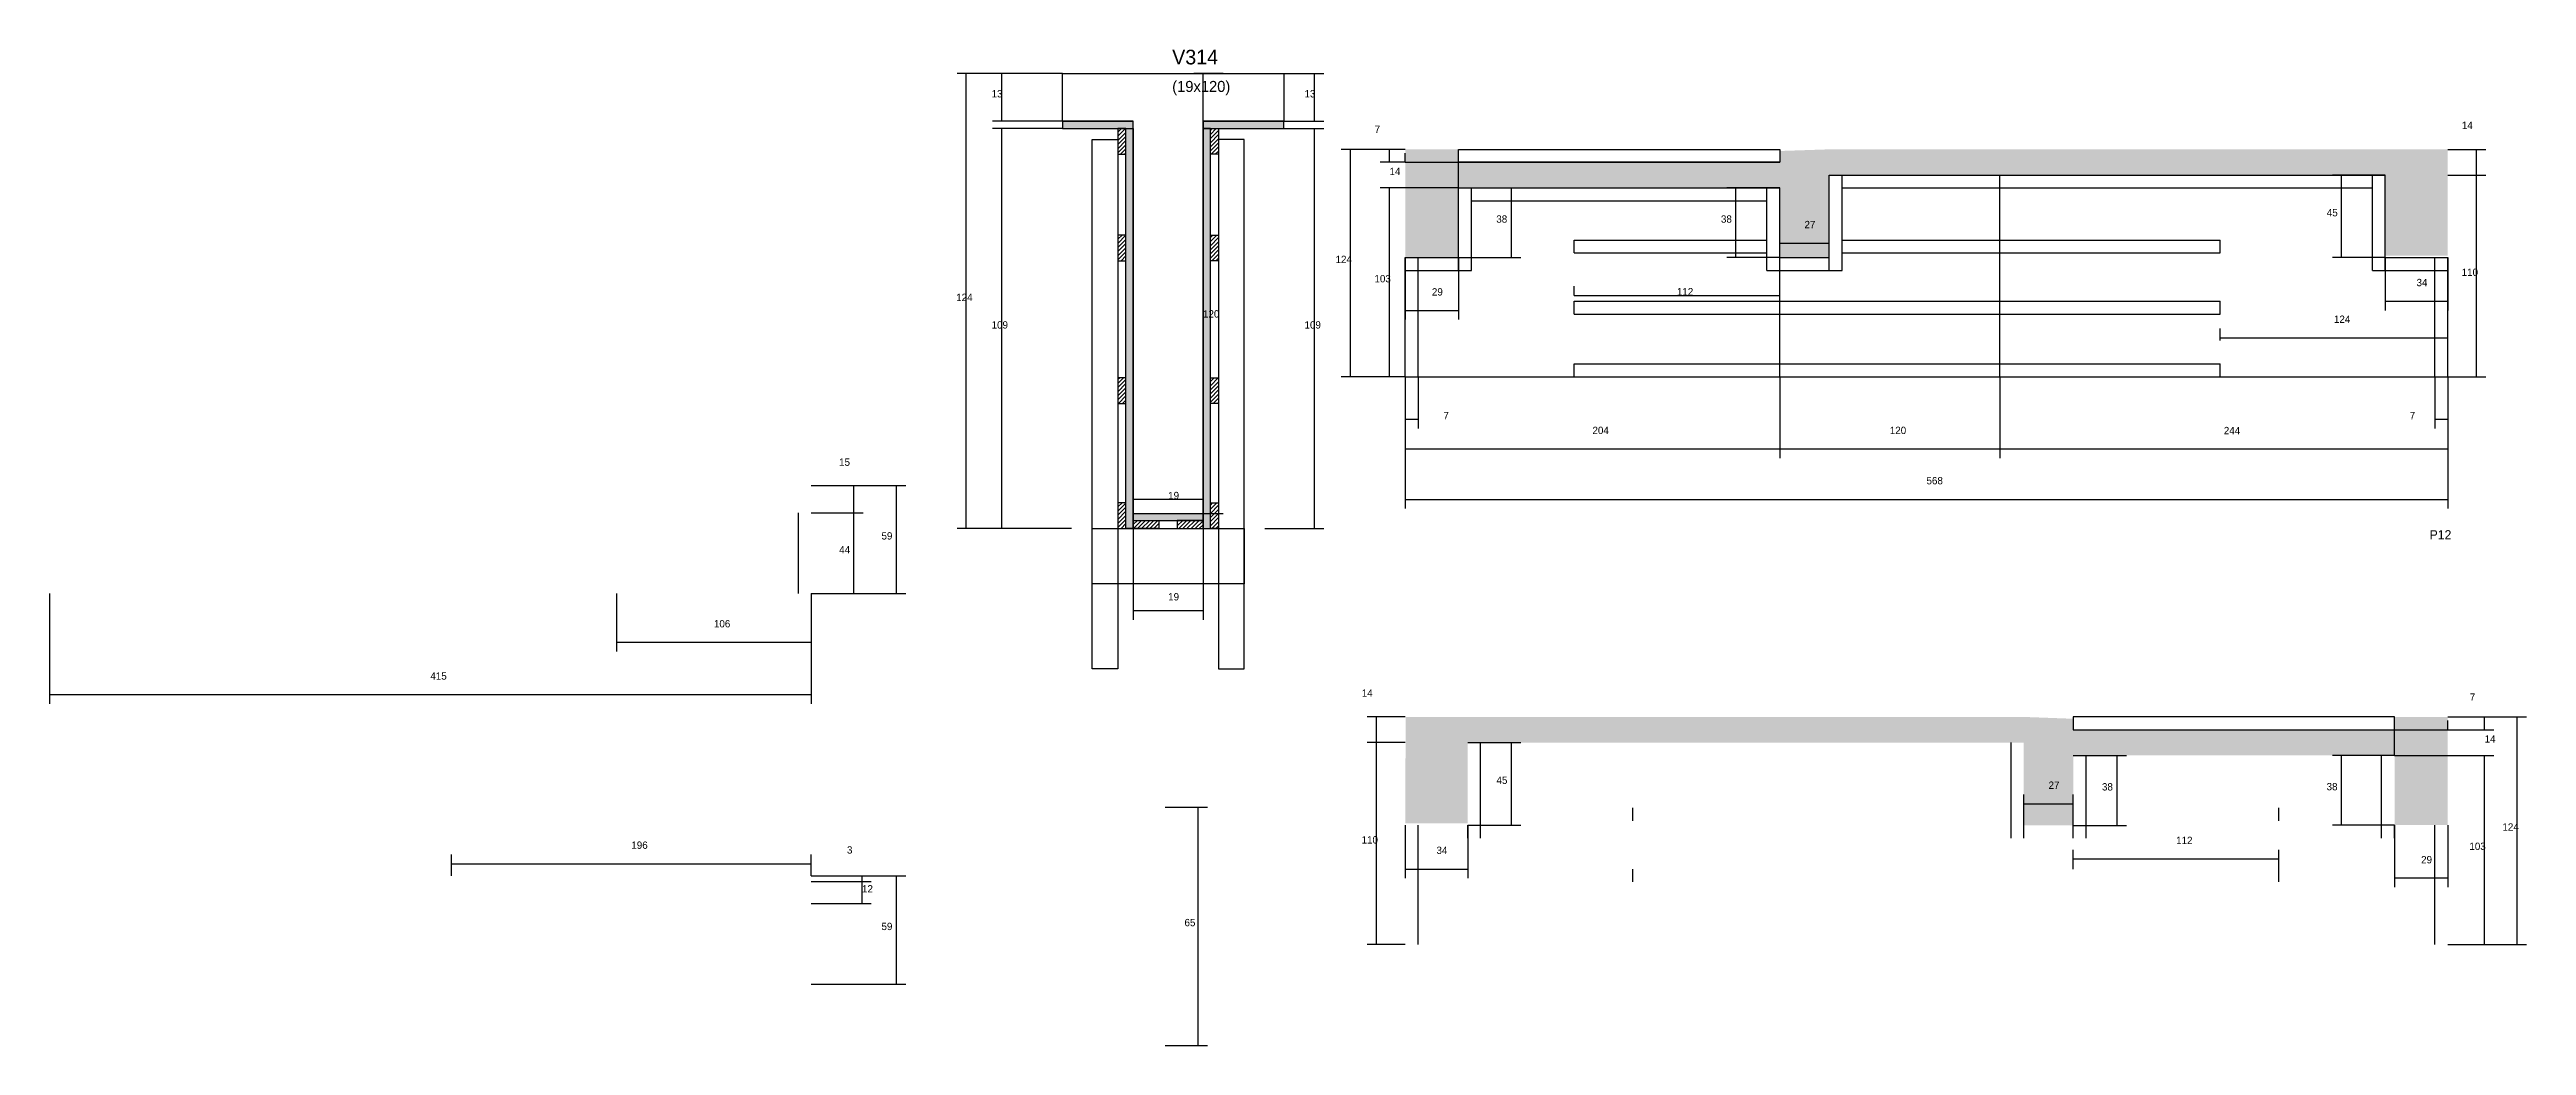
# Model space of a CAD drawing. Header units: metres. Extents: x -2848 to 22762, y -49062 to 1016.
# Drawn here: x 4188 to 5538, y -2730 to -2187 of the extents above; entities that cross this region are included whole.
import ezdxf

# ---------------------------------------------------------------- set-up
doc = ezdxf.new("R2010")
doc.units = ezdxf.units.M
for name, color, linetype in [('CONCRETO', 251, 'Continuous'), ('COTA', 4, 'Continuous'), ('Cota Seção (2x)', 4, 'Continuous'), ('Hachura', 253, 'Continuous'), ('Madeira', 126, 'Continuous'), ('NOMENCLATURA', 7, 'Continuous'), ('Painéis', 200, 'Continuous'), ('SARR_2.2x7', 40, 'Continuous'), ('SARR_3.5x7', 81, 'Continuous'), ('Texto Seção', 7, 'Continuous')]:
    doc.layers.add(name, color=color, linetype=linetype)

msp = doc.modelspace()

# ---------------------------------------------------------------- texts
at = {"layer": 'COTA'}
for s, p in [('13', (4701.6, -2213)), ('13', (4872.1, -2213)), ('14', (5502.7, -2230.2)), ('7', (4910.3, -2232.4)), ('14', (4918.4, -2255.3)), ('110', (5502.6, -2310.3)), ('124', (4682.3, -2324)), ('103', (4910.2, -2313.8)), ('109', (4701.6, -2339)), ('109', (4872.1, -2339)), ('7', (4947.8, -2388.4)), ('7', (5474.3, -2388.4)), ('120', (5191, -2396.5)), ('244', (5373, -2396.6)), ('15', (4618.5, -2413.8)), ('59', (4641.6, -2454)), ('44', (4618.6, -2461.5)), ('19', (4797.8, -2487.2)), ('106', (4550.3, -2501.9)), ('415', (4395.8, -2530.4)), ('14', (4903.3, -2539.7)), ('7', (5507, -2541.9)), ('14', (5515.1, -2564.7)), ('110', (4903.2, -2619.7)), ('196', (4505.3, -2622.6)), ('3', (4622.8, -2625.2)), ('103', (5506.8, -2623.2)), ('12', (4631, -2646.4)), ('59', (4641.6, -2666.9)), ('65', (4806.7, -2664.8))]:
    msp.add_text(s, height=4, dxfattribs=at).set_placement(p)
at = {"layer": 'Cota Seção (2x)'}
for s, p in [('38', (4976.6, -2281.3)), ('38', (5099, -2281.3)), ('27', (5144.5, -2284.3)), ('45', (5429.1, -2277.8)), ('124', (4889, -2303.3)), ('29', (4941.5, -2321)), ('112', (5075, -2320.9)), ('34', (5478, -2315.9)), ('120', (4816.8, -2333)), ('124', (5433, -2335.9)), ('204', (5029, -2396.5)), ('19', (4797.8, -2432)), ('568', (5211, -2423.9)), ('45', (4976.7, -2587.2)), ('27', (5277.5, -2589.9)), ('38', (5306.6, -2590.8)), ('38', (5429, -2590.7)), ('112', (5347, -2620)), ('124', (5524.8, -2612.7)), ('34', (4944, -2625.4)), ('29', (5480.5, -2630.5))]:
    msp.add_text(s, height=4, dxfattribs=at).set_placement(p)
at = {"layer": 'NOMENCLATURA'}
msp.add_text('P12', height=5, dxfattribs=at).set_placement((5485.1, -2453.9))
at = {"layer": 'Texto Seção'}
for s, height, p in [('V314', 8, (4800, -2195)), ('(19x120)', 6, (4800, -2210))]:
    msp.add_text(s, height=height, dxfattribs=at).set_placement(p)

# ---------------------------------------------------------------- hatches: boundary and pattern name
at = {"layer": 'COTA'}
h = msp.add_hatch(dxfattribs=at)
h.set_pattern_fill('AR-CONC', scale=0.03)
h.paths.add_polyline_path([(4956, -2262.3), (5131, -2262.3), (5131, -2262.3), (5131, -2300.3), (5131, -2300.3), (5158, -2300.3), (5158, -2300.3), (5158, -2241.3), (5158, -2241.3), (5131, -2242.2), (5131, -2242.2), (5131, -2248.3), (5131, -2248.3), (4956, -2248.3), (4956, -2248.3), (4956, -2241.3), (4956, -2241.3), (4927, -2241.3), (4927, -2241.3), (4927, -2300.3), (4927, -2300.3), (4956, -2300.3), (4956, -2300.3), (4956, -2262.3)])
h = msp.add_hatch(dxfattribs=at)
h.set_pattern_fill('AR-CONC', scale=0.03)
h.paths.add_polyline_path([(5158, -2255.3), (5461, -2255.3), (5461, -2255.3), (5461, -2299.3), (5461, -2299.3), (5495, -2299.3), (5495, -2299.3), (5494.9, -2241.3), (5494.9, -2241.3), (5158, -2241.3), (5158, -2241.3), (5158, -2255.3)])
h = msp.add_hatch(dxfattribs=at)
h.set_pattern_fill('AR-CONC', scale=0.03)
h.paths.add_polyline_path([(5264, -2564.7), (4961, -2564.7), (4961, -2564.7), (4961, -2608.7), (4961, -2608.7), (4927, -2608.7), (4927, -2608.7), (4927.2, -2550.7), (4927.2, -2550.7), (5264, -2550.7), (5264, -2550.7), (5264, -2564.7)])
h = msp.add_hatch(dxfattribs=at)
h.set_pattern_fill('AR-CONC', scale=0.03)
h.paths.add_polyline_path([(5466, -2571.7), (5291, -2571.7), (5291, -2571.7), (5291, -2609.8), (5291, -2609.8), (5264, -2609.8), (5264, -2609.8), (5264, -2550.7), (5264, -2550.7), (5291, -2551.7), (5291, -2551.7), (5291, -2557.7), (5291, -2557.7), (5466, -2557.7), (5466, -2557.7), (5466, -2550.7), (5466, -2550.7), (5495, -2550.7), (5495, -2550.7), (5495, -2609.7), (5495, -2609.7), (5466, -2609.7), (5466, -2609.7), (5466, -2571.7)])
at = {"layer": 'Hachura'}
h = msp.add_hatch(color=8, dxfattribs=at)
h.dxf.hatch_style = 1
h.paths.add_polyline_path([(4778.8, -2230), (4778.8, -2226), (4778.8, -2226), (4740.2, -2226), (4740.2, -2226), (4740.2, -2230), (4740.2, -2230), (4778.8, -2230)])
h = msp.add_hatch(color=8, dxfattribs=at)
h.dxf.hatch_style = 1
h.paths.add_polyline_path([(4860.8, -2230), (4860.8, -2226), (4860.8, -2226), (4816.8, -2226), (4816.8, -2226), (4816.8, -2230), (4816.8, -2230), (4860.8, -2230)])
h = msp.add_hatch(dxfattribs=at)
h.set_pattern_fill('ANSI31', scale=0.5)
h.paths.add_polyline_path([(4770.4, -2244), (4774.8, -2244), (4774.8, -2244), (4774.8, -2230), (4774.8, -2230), (4770.4, -2230), (4770.4, -2230), (4770.4, -2244)])
h = msp.add_hatch(color=8, dxfattribs=at)
h.dxf.hatch_style = 1
h.paths.add_polyline_path([(4774.8, -2230), (4778.8, -2230), (4778.8, -2230), (4778.8, -2448), (4778.8, -2448), (4774.8, -2448), (4774.8, -2448), (4774.8, -2230)])
h = msp.add_hatch(color=8, dxfattribs=at)
h.dxf.hatch_style = 1
h.paths.add_polyline_path([(4820.8, -2228), (4816.8, -2228), (4816.8, -2228), (4816.8, -2448), (4816.8, -2448), (4820.8, -2448), (4820.8, -2448), (4820.8, -2228)])
h = msp.add_hatch(dxfattribs=at)
h.set_pattern_fill('ANSI31', scale=0.5)
h.paths.add_polyline_path([(4825.2, -2244), (4820.8, -2244), (4820.8, -2244), (4820.8, -2230), (4820.8, -2230), (4825.2, -2230), (4825.2, -2230), (4825.2, -2244)])
h = msp.add_hatch(dxfattribs=at)
h.set_pattern_fill('ANSI31', scale=0.5)
h.paths.add_polyline_path([(4770.4, -2302), (4774.8, -2302), (4774.8, -2302), (4774.8, -2288), (4774.8, -2288), (4770.4, -2288), (4770.4, -2288), (4770.4, -2302)])
h = msp.add_hatch(dxfattribs=at)
h.set_pattern_fill('ANSI31', scale=0.5)
h.paths.add_polyline_path([(4825.2, -2302), (4820.8, -2302), (4820.8, -2302), (4820.8, -2288), (4820.8, -2288), (4825.2, -2288), (4825.2, -2288), (4825.2, -2302)])
h = msp.add_hatch(dxfattribs=at)
h.set_pattern_fill('ANSI31', scale=0.5)
h.paths.add_polyline_path([(4770.4, -2379.8), (4774.8, -2379.8), (4774.8, -2379.8), (4774.8, -2365.8), (4774.8, -2365.8), (4770.4, -2365.8), (4770.4, -2365.8), (4770.4, -2379.8)])
h = msp.add_hatch(dxfattribs=at)
h.set_pattern_fill('ANSI31', scale=0.5)
h.paths.add_polyline_path([(4825.2, -2379.8), (4820.8, -2379.8), (4820.8, -2379.8), (4820.8, -2365.8), (4820.8, -2365.8), (4825.2, -2365.8), (4825.2, -2365.8), (4825.2, -2379.8)])
h = msp.add_hatch(dxfattribs=at)
h.set_pattern_fill('ANSI31', scale=0.5)
h.paths.add_polyline_path([(4770.4, -2448), (4774.8, -2448), (4774.8, -2448), (4774.8, -2434), (4774.8, -2434), (4770.4, -2434), (4770.4, -2434), (4770.4, -2448)])
h = msp.add_hatch(color=8, dxfattribs=at)
h.dxf.hatch_style = 1
h.paths.add_polyline_path([(4816.8, -2443.6), (4816.8, -2440), (4816.8, -2440), (4778.8, -2440), (4778.8, -2440), (4778.8, -2443.6), (4778.8, -2443.6), (4816.8, -2443.6)])
h = msp.add_hatch(dxfattribs=at)
h.set_pattern_fill('ANSI31', scale=0.5)
h.paths.add_polyline_path([(4825.2, -2448), (4820.8, -2448), (4820.8, -2448), (4820.8, -2434), (4820.8, -2434), (4825.2, -2434), (4825.2, -2434), (4825.2, -2448)])
h = msp.add_hatch(dxfattribs=at)
h.set_pattern_fill('ANSI31', scale=0.5)
h.paths.add_polyline_path([(4778.8, -2448), (4778.8, -2443.6), (4778.8, -2443.6), (4792.8, -2443.6), (4792.8, -2443.6), (4792.8, -2448), (4792.8, -2448), (4778.8, -2448)])
h = msp.add_hatch(dxfattribs=at)
h.set_pattern_fill('ANSI31', scale=0.5)
h.paths.add_polyline_path([(4816.8, -2448), (4816.8, -2443.6), (4816.8, -2443.6), (4802.8, -2443.6), (4802.8, -2443.6), (4802.8, -2448), (4802.8, -2448), (4816.8, -2448)])

# ---------------------------------------------------------------- linework, layer by layer
at = {"layer": 'CONCRETO'}
msp.add_lwpolyline([(4740.2, -2226), (4740.2, -2200), (4860.8, -2200), (4860.8, -2226), (4816.8, -2226), (4816.8, -2440), (4778.8, -2440), (4778.8, -2226)], close=True, dxfattribs=at)
at = {"layer": 'COTA'}
for p, q in [((4740.2, -2200), (4682.8, -2200)), ((4687.8, -2448), (4687.8, -2200)), ((4740.2, -2200), (4702.1, -2200)), ((4707.1, -2226), (4707.1, -2200)), ((4860.8, -2200), (4882.6, -2200)), ((4877.6, -2226), (4877.6, -2200)), ((4740.2, -2226), (4702.1, -2226)), ((4860.8, -2226), (4882.6, -2226)), ((4740.2, -2230), (4702.1, -2230)), ((4707.1, -2448), (4707.1, -2230)), ((4860.8, -2230), (4882.6, -2230)), ((4877.6, -2448), (4877.6, -2230)), ((4927, -2241.3), (4913.4, -2241.3)), ((4927, -2248.3), (4913.4, -2248.3)), ((4918.4, -2248.3), (4918.4, -2241.3)), ((4927, -2248.3), (4927, -2243.3)), ((4927, -2248.3), (4956, -2248.3)), ((4956, -2262.3), (4956, -2243.3)), ((5495, -2241.3), (5515.7, -2241.3)), ((5510.7, -2255.3), (5510.7, -2241.3)), ((4956, -2262.3), (4913.4, -2262.3)), ((4918.4, -2365.3), (4918.4, -2262.3)), ((5495, -2255.3), (5515.7, -2255.3)), ((5495, -2255.3), (5515.7, -2255.3)), ((5510.7, -2365.3), (5510.7, -2255.3)), ((4927, -2365.3), (4913.4, -2365.3)), ((4927, -2365.3), (4927, -2393.4)), ((4934, -2365.3), (4934, -2393.4)), ((5131, -2365.3), (5131, -2409.6)), ((5251, -2365.3), (5251, -2409.6)), ((5251, -2365.3), (5251, -2409.6)), ((5488, -2365.3), (5488, -2393.4)), ((5495, -2365.3), (5495, -2409.6)), ((5495, -2365.3), (5515.7, -2365.3)), ((5495, -2365.3), (5495, -2393.4)), ((4927, -2388.4), (4934, -2388.4)), ((5488, -2388.4), (5495, -2388.4)), ((5131, -2404.6), (5251, -2404.6)), ((5251, -2404.6), (5495, -2404.6)), ((4603.3, -2424.5), (4631.6, -2424.5)), ((4603.3, -2424.5), (4654.8, -2424.5)), ((4626.6, -2439.5), (4626.6, -2424.5)), ((4649.8, -2483.5), (4649.8, -2424.5)), ((4603.3, -2439.5), (4631.6, -2439.5)), ((4603.3, -2439.5), (4631.6, -2439.5)), ((4626.6, -2483.5), (4626.6, -2439.5)), ((4745.2, -2448), (4682.8, -2448)), ((4745.2, -2448), (4702.1, -2448)), ((4778.8, -2448), (4778.8, -2497.7)), ((4816.8, -2448), (4816.8, -2497.7)), ((4850.4, -2448), (4882.6, -2448)), ((4188.3, -2483.5), (4188.3, -2543.5)), ((4497.3, -2483.5), (4497.3, -2515)), ((4603.3, -2483.5), (4603.3, -2515)), ((4603.3, -2483.5), (4603.3, -2543.5)), ((4603.3, -2483.5), (4631.6, -2483.5)), ((4603.3, -2483.5), (4654.8, -2483.5)), ((4778.8, -2492.7), (4816.8, -2492.7)), ((4497.3, -2510), (4603.3, -2510)), ((4188.3, -2538.5), (4603.3, -2538.5)), ((4927, -2550.7), (4906.3, -2550.7)), ((4911.3, -2564.7), (4911.3, -2550.7)), ((5495, -2550.7), (5520.1, -2550.7)), ((5515.1, -2557.7), (5515.1, -2550.7)), ((5466, -2571.7), (5466, -2552.7)), ((5466, -2557.7), (5495, -2557.7)), ((5495, -2557.7), (5495, -2552.7)), ((5495, -2557.7), (5520.1, -2557.7)), ((4927, -2564.7), (4906.3, -2564.7)), ((4927, -2564.7), (4906.3, -2564.7)), ((4911.3, -2674.7), (4911.3, -2564.7)), ((5466, -2571.7), (5520.1, -2571.7)), ((5515.1, -2674.7), (5515.1, -2571.7)), ((4796.2, -2599.8), (4819.2, -2599.8)), ((4814.2, -2729.8), (4814.2, -2599.8)), ((4407.3, -2637.4), (4407.3, -2625.7)), ((4407.3, -2630.7), (4603.3, -2630.7)), ((4603.3, -2637.4), (4603.3, -2625.7)), ((4603.3, -2637.4), (4654.8, -2637.4)), ((4603.3, -2637.4), (4636, -2637.4)), ((4603.3, -2640.4), (4636, -2640.4)), ((4603.3, -2640.4), (4636, -2640.4)), ((4631, -2640.4), (4631, -2637.4)), ((4631, -2652.4), (4631, -2640.4)), ((4649.8, -2696.4), (4649.8, -2637.4)), ((4603.3, -2652.4), (4636, -2652.4)), ((4927, -2674.7), (4906.3, -2674.7)), ((5495, -2674.7), (5520.1, -2674.7)), ((4603.3, -2696.4), (4654.8, -2696.4)), ((4796.2, -2729.8), (4819.2, -2729.8))]:
    msp.add_line(p, q, dxfattribs=at)
at = {"layer": 'Cota Seção (2x)'}
for p, q in [((4827.8, -2200), (4811.8, -2200)), ((4816.8, -2440), (4816.8, -2200)), ((4927, -2241.3), (4892.1, -2241.3)), ((4897.1, -2365.3), (4897.1, -2241.3)), ((4956, -2262.3), (4989.9, -2262.3)), ((4984.9, -2300.3), (4984.9, -2262.3)), ((5131, -2262.3), (5102.2, -2262.3)), ((5107.2, -2300.3), (5107.2, -2262.3)), ((5461, -2255.3), (5432.2, -2255.3)), ((5437.2, -2300.3), (5437.2, -2255.3)), ((5131, -2300.3), (5131, -2287.4)), ((5131, -2292.4), (5158, -2292.4)), ((5158, -2300.3), (5158, -2287.4)), ((4927, -2300.3), (4927, -2334.1)), ((4956, -2300.3), (4989.9, -2300.3)), ((4956, -2300.3), (4956, -2334.1)), ((5131, -2300.3), (5102.2, -2300.3)), ((5461, -2300.3), (5432.2, -2300.3)), ((5461, -2300.3), (5461, -2329.1)), ((5495, -2300.3), (5495, -2329.1)), ((5019, -2320.9), (5019, -2315.9)), ((5019, -2320.9), (5131, -2320.9)), ((5131, -2327.6), (5131, -2315.9)), ((4927, -2329.1), (4956, -2329.1)), ((5461, -2324.1), (5495, -2324.1)), ((5371, -2345.5), (5371, -2339)), ((5371, -2344), (5495, -2344)), ((5495, -2345.5), (5495, -2339)), ((4927, -2365.3), (4892.1, -2365.3)), ((4927, -2365.3), (4927, -2409.6)), ((4927, -2365.3), (4927, -2437.1)), ((5131, -2365.3), (5131, -2409.6)), ((5495, -2365.3), (5495, -2437.1)), ((4927, -2404.6), (5131, -2404.6)), ((4778.8, -2448), (4778.8, -2427)), ((4816.8, -2448), (4816.8, -2427)), ((4778.8, -2432), (4816.8, -2432)), ((4827.8, -2440), (4811.8, -2440)), ((4927, -2432.1), (5495, -2432.1)), ((5495, -2550.7), (5537.9, -2550.7)), ((5532.9, -2674.7), (5532.9, -2550.7)), ((4961, -2564.7), (4989.9, -2564.7)), ((4984.9, -2609.7), (4984.9, -2564.7)), ((5291, -2571.7), (5319.9, -2571.7)), ((5314.9, -2609.8), (5314.9, -2571.7)), ((5466, -2571.7), (5432.2, -2571.7)), ((5437.2, -2609.7), (5437.2, -2571.7)), ((5264, -2609.8), (5264, -2593)), ((5264, -2598), (5291, -2598)), ((5291, -2609.8), (5291, -2593)), ((4927, -2609.7), (4927, -2638.6)), ((4961, -2609.7), (4989.9, -2609.7)), ((4961, -2609.7), (4961, -2638.6)), ((5291, -2609.8), (5319.9, -2609.8)), ((5466, -2609.7), (5432.2, -2609.7)), ((5466, -2609.7), (5466, -2643.5)), ((5495, -2609.7), (5495, -2643.5)), ((5291, -2633.6), (5291, -2623.1)), ((5291, -2628.1), (5403, -2628.1)), ((5403, -2633.6), (5403, -2623.1)), ((4927, -2633.6), (4961, -2633.6)), ((5466, -2638.5), (5495, -2638.5)), ((5495, -2674.7), (5537.9, -2674.7))]:
    msp.add_line(p, q, dxfattribs=at)
at = {"layer": 'Madeira'}
for points in [[(4770.4, -2244), (4774.8, -2244), (4774.8, -2230), (4770.4, -2230)], [(4825.2, -2244), (4820.8, -2244), (4820.8, -2230), (4825.2, -2230)], [(4770.4, -2302), (4774.8, -2302), (4774.8, -2288), (4770.4, -2288)], [(4825.2, -2302), (4820.8, -2302), (4820.8, -2288), (4825.2, -2288)], [(4770.4, -2379.8), (4774.8, -2379.8), (4774.8, -2365.8), (4770.4, -2365.8)], [(4825.2, -2379.8), (4820.8, -2379.8), (4820.8, -2365.8), (4825.2, -2365.8)], [(4770.4, -2448), (4774.8, -2448), (4774.8, -2434), (4770.4, -2434)], [(4825.2, -2448), (4820.8, -2448), (4820.8, -2434), (4825.2, -2434)], [(4778.8, -2448), (4778.8, -2443.6), (4792.8, -2443.6), (4792.8, -2448)], [(4816.8, -2448), (4816.8, -2443.6), (4802.8, -2443.6), (4802.8, -2448)]]:
    msp.add_lwpolyline(points, close=True, dxfattribs=at)
at = {"layer": 'Painéis'}
for p, q in [((4740.2, -2226), (4778.8, -2226)), ((4816.8, -2226), (4860.8, -2226)), ((4956, -2241.3), (5131, -2241.3)), ((4956, -2248.3), (4956, -2241.3)), ((4956, -2248.3), (5131, -2248.3)), ((4956, -2262.3), (5131, -2262.3)), ((4956, -2300.3), (4956, -2262.3)), ((5131, -2300.3), (5131, -2262.3)), ((5158, -2255.3), (5461, -2255.3)), ((5158, -2300.3), (5158, -2255.3)), ((5251, -2365.3), (5251, -2255.3)), ((5461, -2300.3), (5461, -2255.3)), ((4927, -2300.3), (4956, -2300.3)), ((4927, -2365.3), (4927, -2300.3)), ((5131, -2300.3), (5158, -2300.3)), ((5131, -2365.3), (5131, -2300.3)), ((5461, -2300.3), (5495, -2300.3)), ((5495, -2365.3), (5495, -2300.3)), ((4927, -2365.3), (5158, -2365.3)), ((5158, -2365.3), (5495, -2365.3))]:
    msp.add_line(p, q, dxfattribs=at)
for points in [[(4778.8, -2230), (4778.8, -2226), (4740.2, -2226), (4740.2, -2230)], [(4860.8, -2230), (4860.8, -2226), (4816.8, -2226), (4816.8, -2230)], [(4774.8, -2230), (4778.8, -2230), (4778.8, -2448), (4774.8, -2448)], [(4820.8, -2230), (4816.8, -2230), (4816.8, -2448), (4820.8, -2448)], [(5131, -2248.3), (4956, -2248.3), (4956, -2241.3), (5131, -2241.3)], [(4816.8, -2443.6), (4816.8, -2440), (4778.8, -2440), (4778.8, -2443.6)], [(5291, -2557.7), (5466, -2557.7), (5466, -2550.7), (5291, -2550.7)]]:
    msp.add_lwpolyline(points, close=True, dxfattribs=at)
at = {"layer": 'SARR_2.2x7'}
for p, q in [((4963, -2307.3), (4963, -2262.3)), ((5124, -2307.3), (5124, -2262.3)), ((5165, -2307.3), (5165, -2255.3)), ((5165, -2262.3), (5251, -2262.3)), ((5251, -2262.3), (5454, -2262.3)), ((5454, -2307.3), (5454, -2255.3)), ((4963, -2269.3), (5124, -2269.3)), ((5131, -2269.3), (5131, -2269.3)), ((5019, -2290.8), (5124, -2290.8)), ((5019, -2297.8), (5019, -2290.8)), ((5165, -2290.8), (5251, -2290.8)), ((5251, -2290.8), (5371, -2290.8)), ((5371, -2297.8), (5371, -2290.8)), ((4927, -2307.3), (4956, -2307.3)), ((4934, -2365.3), (4934, -2300.3)), ((4956, -2307.3), (4956, -2300.3)), ((4956, -2307.3), (4963, -2307.3)), ((5019, -2297.8), (5124, -2297.8)), ((5124, -2307.3), (5131, -2307.3)), ((5131, -2295.8), (5131, -2295.8)), ((5131, -2307.3), (5131, -2300.3)), ((5131, -2302.8), (5131, -2302.8)), ((5131, -2307.3), (5158, -2307.3)), ((5158, -2307.3), (5158, -2300.3)), ((5158, -2307.3), (5165, -2307.3)), ((5165, -2297.8), (5251, -2297.8)), ((5251, -2297.8), (5371, -2297.8)), ((5454, -2307.3), (5461, -2307.3)), ((5461, -2307.3), (5461, -2300.3)), ((5461, -2307.3), (5495, -2307.3)), ((5488, -2365.3), (5488, -2300.3)), ((5019, -2324.1), (5131, -2324.1)), ((5019, -2331.1), (5019, -2324.1)), ((5019, -2331.1), (5131, -2331.1)), ((5131, -2324.1), (5251, -2324.1)), ((5131, -2331.1), (5251, -2331.1)), ((5251, -2324.1), (5371, -2324.1)), ((5251, -2331.1), (5371, -2331.1)), ((5371, -2331.1), (5371, -2324.1)), ((5019, -2358.3), (5131, -2358.3)), ((5019, -2365.3), (5019, -2358.3)), ((5131, -2358.3), (5251, -2358.3)), ((5251, -2358.3), (5371, -2358.3)), ((5371, -2365.3), (5371, -2358.3)), ((4596.3, -2483.5), (4596.3, -2439.5)), ((4968, -2616.7), (4968, -2564.7)), ((5257.1, -2616.8), (5257.1, -2564.7)), ((5298, -2616.8), (5298, -2571.7)), ((5459, -2616.7), (5459, -2571.7)), ((5051, -2607.3), (5051, -2600.3)), ((5403, -2607.3), (5403, -2600.3)), ((4934, -2674.7), (4934, -2609.7)), ((4961, -2616.7), (4961, -2609.7)), ((5264, -2616.8), (5264, -2609.8)), ((5291, -2616.8), (5291, -2609.8)), ((5466, -2616.7), (5466, -2609.7)), ((5488, -2674.7), (5488, -2609.7)), ((5051, -2640.6), (5051, -2633.6)), ((5403, -2640.6), (5403, -2633.6))]:
    msp.add_line(p, q, dxfattribs=at)
at = {"layer": 'SARR_3.5x7'}
for points in [[(4756.4, -2236), (4770.4, -2236), (4770.4, -2524.5), (4756.4, -2524.5)], [(4839.2, -2236), (4825.2, -2236), (4825.2, -2524.5), (4839.2, -2524.5)], [(4756.4, -2448), (4839.2, -2448), (4839.2, -2478.1), (4756.4, -2478.1)]]:
    msp.add_lwpolyline(points, close=True, dxfattribs=at)

msp.set_redraw_order([(e.dxf.handle, doc.entitydb.next_handle()) for e in msp.query("TEXT MTEXT ATTDEF DIMENSION ARC_DIMENSION")])  # texts and dimensions are drawn at this point

doc.saveas('drawing.dxf')
